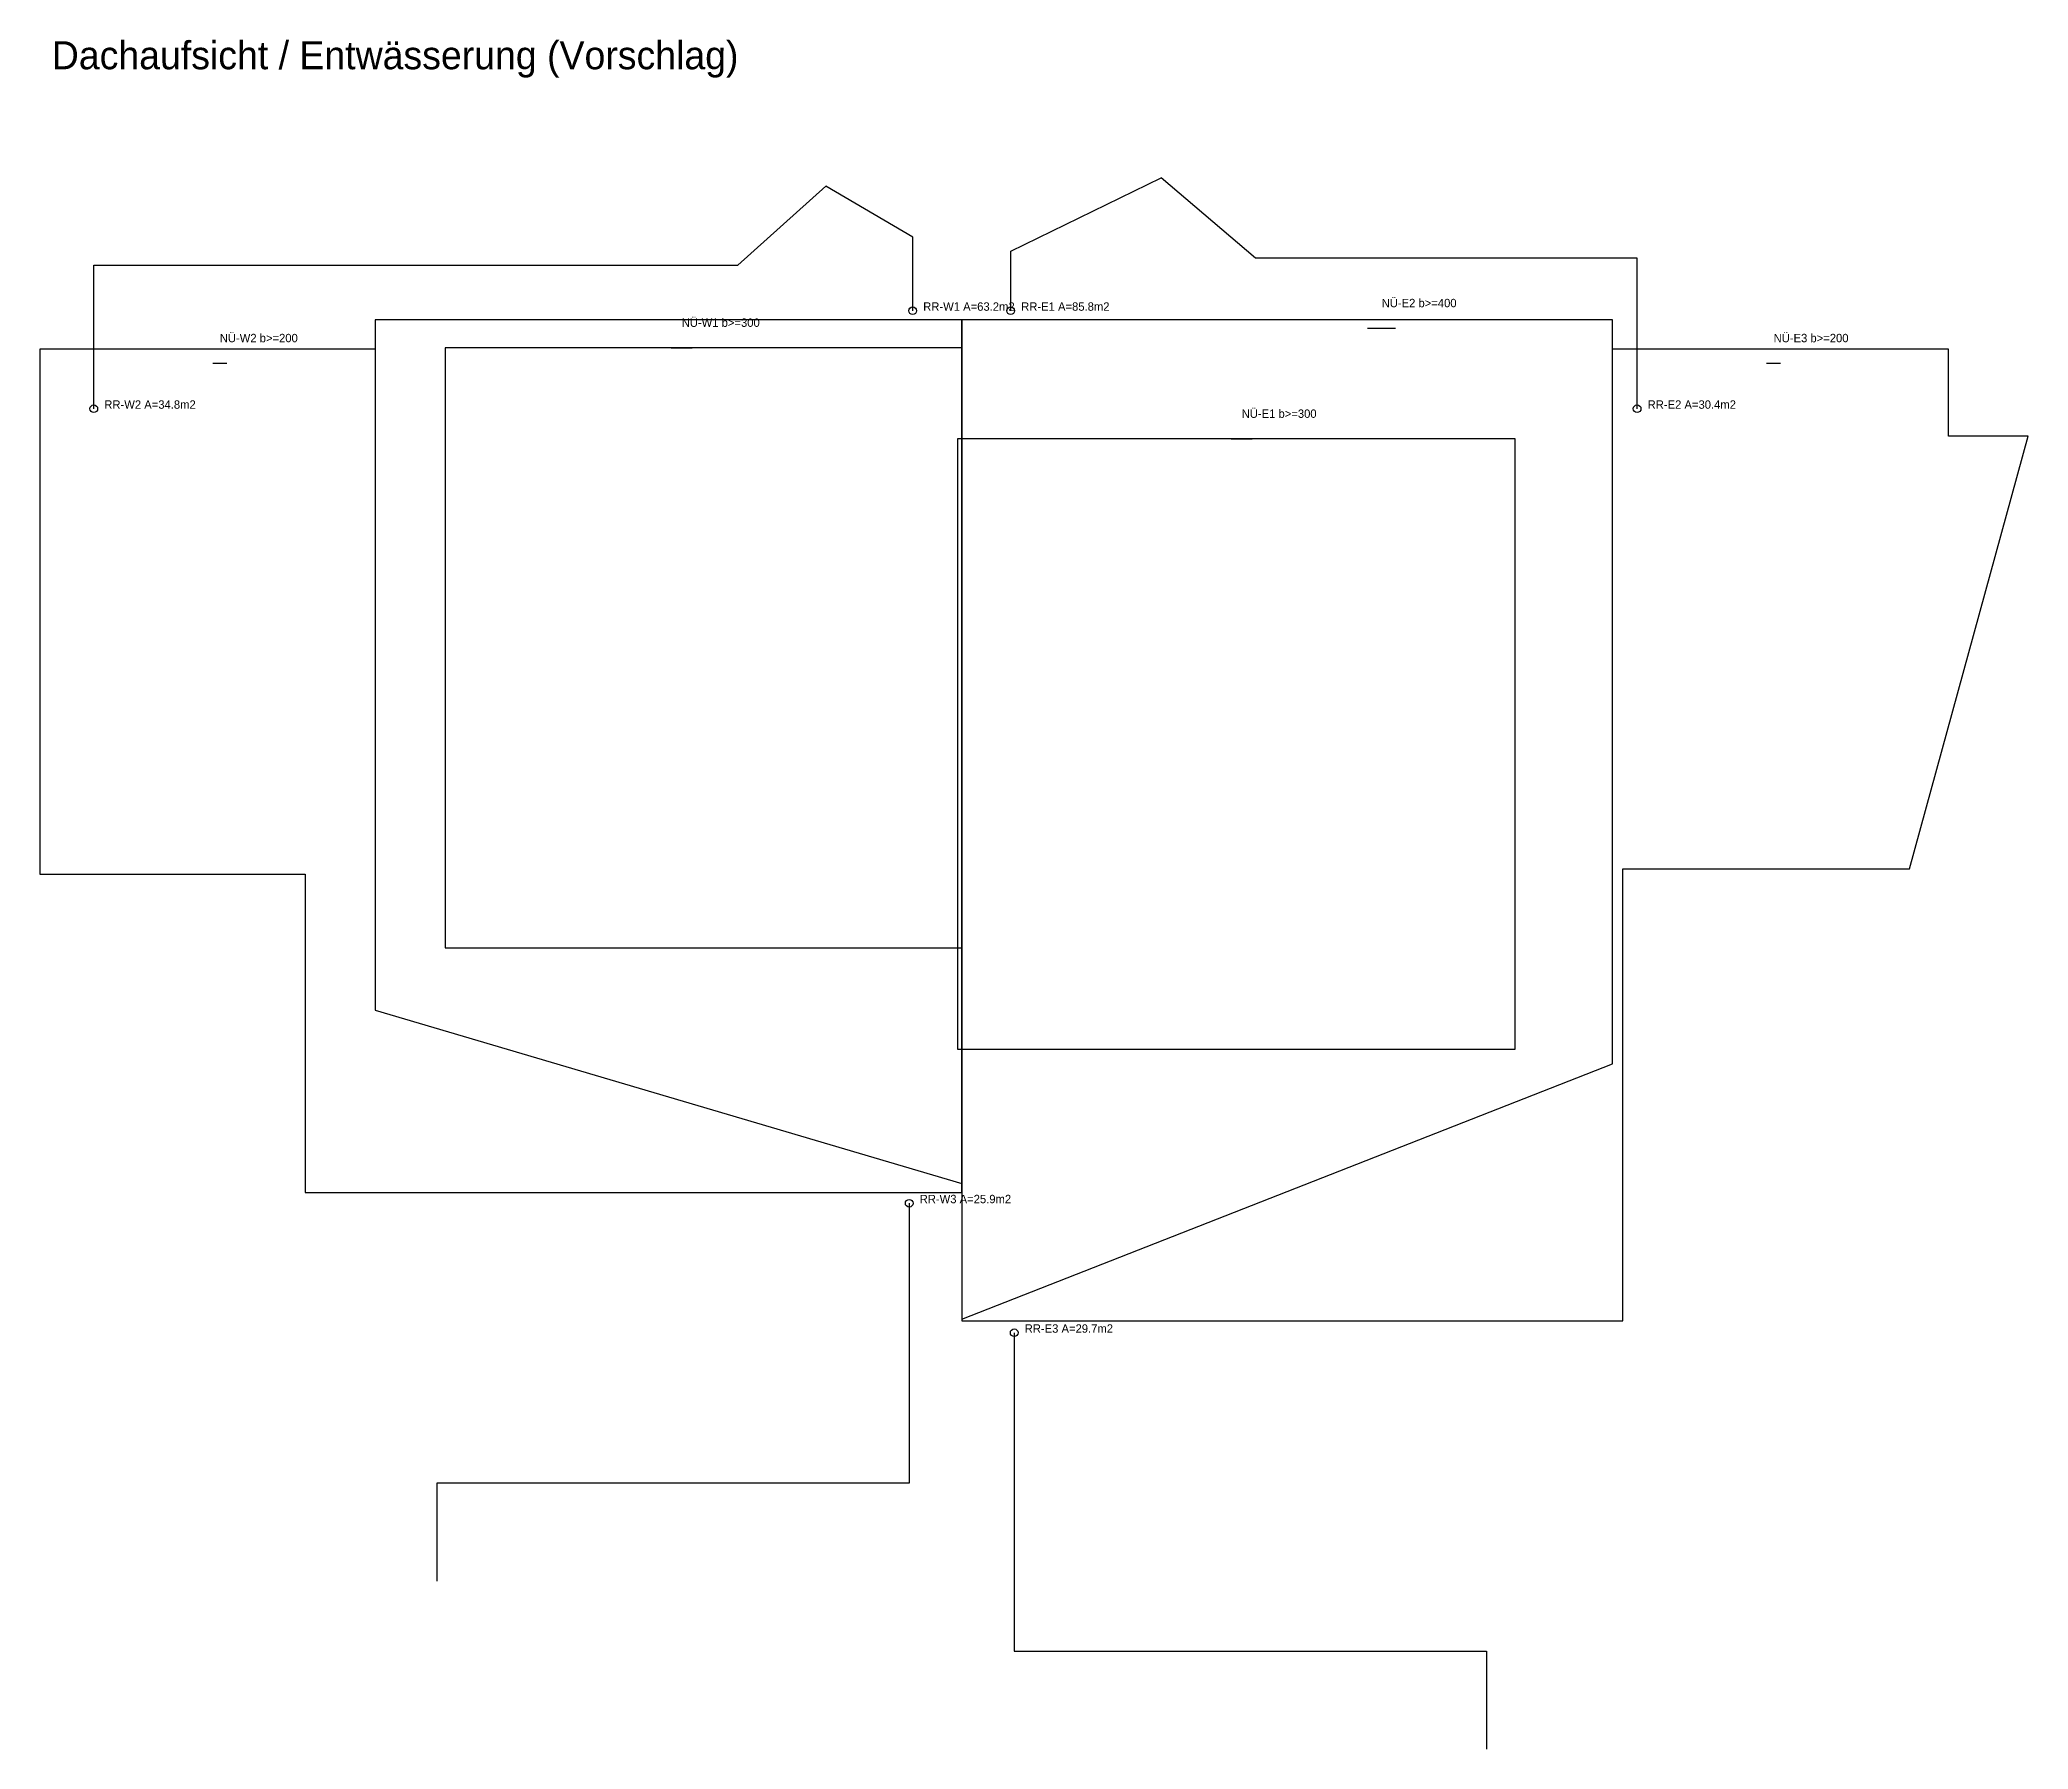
# Model space of a CAD drawing. Header units: metres. Extents: x -13 to 95, y -44 to 4.
# Drawn here: x 66.83 to 95.24, y -20 to 4.42 of the extents above; entities that cross this region are included whole.
import ezdxf

# ---------------------------------------------------------------- set-up
doc = ezdxf.new("R2010")
doc.units = ezdxf.units.M
for name, color, linetype in [('DECKENRAND', 1, 'Continuous'), ('GRUNDLEITUNG_RW', 150, 'Continuous'), ('NOTUEBERLAUF', 1, 'Continuous'), ('RW_VORSCHLAG', 150, 'Continuous'), ('TEXT', 7, 'Continuous')]:
    doc.layers.add(name, color=color, linetype=linetype)

msp = doc.modelspace()

# ---------------------------------------------------------------- texts
at = {"layer": 'NOTUEBERLAUF'}
for s, p in [('NÜ-E2 b>=400', (86, 0.6)), ('NÜ-W1 b>=300', (76, 0.32)), ('NÜ-W2 b>=200', (69.4, 0.1)), ('NÜ-E3 b>=200', (91.6, 0.1)), ('NÜ-E1 b>=300', (84, -0.98))]:
    msp.add_text(s, height=0.12, dxfattribs=at).set_placement(p)
at = {"layer": 'RW_VORSCHLAG'}
for s, p in [('RR-W1 A=63.2m2', (79.45, 0.55)), ('RR-E1 A=85.8m2', (80.85, 0.55)), ('RR-W2 A=34.8m2', (67.75, -0.85)), ('RR-E2 A=30.4m2', (89.8, -0.85)), ('RR-W3 A=25.9m2', (79.4, -12.2)), ('RR-E3 A=29.7m2', (80.9, -14.05))]:
    msp.add_text(s, height=0.12, dxfattribs=at).set_placement(p)
at = {"layer": 'TEXT'}
msp.add_text('Dachaufsicht / Entwässerung (Vorschlag)', height=0.4, dxfattribs=at).set_placement((67, 4))

# ---------------------------------------------------------------- linework, layer by layer
at = {"layer": 'DECKENRAND'}
for points in [[(66.828, 0), (66.828, 0), (66.828, -7.5), (66.828, -7.5), (66.828, -7.5), (70.618, -7.5), (70.618, -7.5), (70.618, -7.5), (70.618, -7.5), (70.618, -7.5), (70.618, -7.5), (70.618, -7.5), (70.618, -7.5), (70.618, -7.5), (70.618, -7.5), (70.618, -7.5), (70.618, -7.5), (70.618, -7.5), (70.618, -7.5), (70.618, -7.5), (70.618, -7.5), (70.618, -7.5), (70.618, -12.046), (70.618, -12.046), (70.618, -12.046), (80, -12.046), (80, -12.046), (80, -12.046), (80, -12.046), (80, -12.046), (80, -12.046), (80, -12.046), (80, 0.419), (80, 0.419), (80, 0.419), (71.618, 0.419), (71.618, 0.419), (71.618, 0.419), (71.618, 0.419), (71.618, 0.419), (71.618, 0.419), (71.618, 0.419), (71.618, 0), (71.618, 0), (71.618, 0), (71.618, 0), (71.618, 0), (71.618, 0), (71.618, 0), (71.618, 0), (71.618, 0), (71.618, 0), (71.618, 0), (71.618, 0), (71.618, 0), (71.618, 0), (71.618, 0), (71.618, 0), (71.618, 0), (66.828, 0), (66.828, 0), (66.828, 0)], [(71.618, 0.419), (71.618, 0.419), (71.618, 0.419), (71.618, -9.441), (71.618, -9.441), (71.618, -9.441), (80, -11.916), (80, -11.916), (80, -11.916), (80, -11.916), (80, 0.419), (80, 0.419), (80, 0.419), (71.618, 0.419), (71.618, 0.419)], [(80, -13.882), (80, -13.882), (89.448, -13.882), (89.448, -13.882), (89.448, -13.882), (89.448, -13.882), (89.448, -7.424), (89.448, -7.424), (89.448, -7.424), (89.448, -7.424), (89.448, -7.424), (89.448, -7.424), (89.448, -7.424), (89.448, -7.424), (89.448, -7.424), (89.448, -7.424), (89.448, -7.424), (89.448, -7.424), (89.448, -7.424), (89.448, -7.424), (89.448, -7.424), (89.448, -7.424), (89.448, -7.424), (93.542, -7.424), (93.542, -7.424), (93.542, -7.424), (93.542, -7.424), (95.238, -1.242), (95.238, -1.242), (95.238, -1.242), (95.238, -1.242), (94.1, -1.242), (94.1, -1.242), (94.1, -1.242), (94.1, -1.242), (94.1, -1.242), (94.1, -1.242), (94.1, -1.242), (94.1, -1.242), (94.1, -1.242), (94.1, -1.242), (94.1, -1.242), (94.1, -1.241), (94.1, -1.241), (94.1, -1.241), (94.1, -1.241), (94.1, -1.241), (94.1, -1.241), (94.1, 0), (94.1, 0), (94.1, 0), (94.1, 0), (89.298, 0), (89.298, 0), (89.298, 0), (89.298, 0), (89.298, 0), (89.298, 0), (89.298, 0), (89.298, 0), (89.298, 0), (89.298, 0), (89.298, 0), (89.298, 0), (89.298, 0), (89.298, 0), (89.298, 0), (89.298, 0), (89.298, 0), (89.298, 0.419), (89.298, 0.419), (89.298, 0.419), (89.298, 0.419), (80, 0.419), (80, 0.419), (80, 0.419), (80, 0.419), (80, 0.419), (80, -13.882), (80, -13.882), (80, -13.882)], [(80, -13.857), (80, -13.857), (80, -13.857), (80, -13.857), (89.298, -10.208), (89.298, -10.208), (89.298, -10.208), (89.298, 0.419), (89.298, 0.419), (89.298, 0.419), (89.298, 0.419), (89.298, 0.419), (80, 0.419), (80, 0.419), (80, 0.419), (80, 0.419), (80, 0.419), (80, -13.857)], [(72.619, 0.019), (72.619, 0.019), (72.619, 0.019), (72.619, -8.55), (72.619, -8.55), (72.619, -8.55), (80, -8.55), (80, -8.55), (80, -8.55), (80, -8.55), (80, -8.55), (80, 0.019), (80, 0.019), (80, 0.019), (72.619, 0.019), (72.619, 0.019)], [(79.938, -1.281), (79.938, -1.281), (79.938, -1.281), (79.938, -1.281), (79.938, -10), (79.938, -10), (79.938, -10), (87.907, -10), (87.907, -10), (87.907, -10), (87.907, -10), (87.907, -10), (87.907, -10), (87.907, -1.281), (87.907, -1.281), (87.907, -1.281), (79.938, -1.281), (79.938, -1.281), (79.938, -1.281)]]:
    msp.add_lwpolyline(points, close=True, dxfattribs=at)
at = {"layer": 'GRUNDLEITUNG_RW'}
for points in [[(67.6, -0.85), (67.6, 1.2), (76.8, 1.2), (78.06, 2.33)], [(79.3, 0.55), (79.3, 1.6), (78.06, 2.33)], [(80.7, 0.55), (80.7, 1.4), (82.85, 2.45)], [(89.65, -0.85), (89.65, 1.3), (84.2, 1.3), (82.85, 2.45)], [(79.25, -12.2), (79.25, -16.2), (72.5, -16.2), (72.5, -17.6)], [(80.75, -14.05), (80.75, -18.6), (87.5, -18.6), (87.5, -20)]]:
    msp.add_lwpolyline(points, dxfattribs=at)
at = {"layer": 'NOTUEBERLAUF'}
for points in [[(85.8, 0.3), (86.2, 0.3)], [(75.85, 0.02), (76.15, 0.02)], [(69.3, -0.2), (69.5, -0.2)], [(91.5, -0.2), (91.7, -0.2)], [(83.85, -1.28), (84.15, -1.28)]]:
    msp.add_lwpolyline(points, dxfattribs=at)
at = {"layer": 'RW_VORSCHLAG'}
for centre in [(79.3, 0.55), (80.7, 0.55), (67.6, -0.85), (89.65, -0.85), (79.25, -12.2), (80.75, -14.05)]:
    msp.add_circle(centre, 0.055, dxfattribs=at)

msp.set_redraw_order([(e.dxf.handle, doc.entitydb.next_handle()) for e in msp.query("TEXT MTEXT ATTDEF DIMENSION ARC_DIMENSION")])  # texts and dimensions are drawn at this point

doc.saveas('drawing.dxf')
